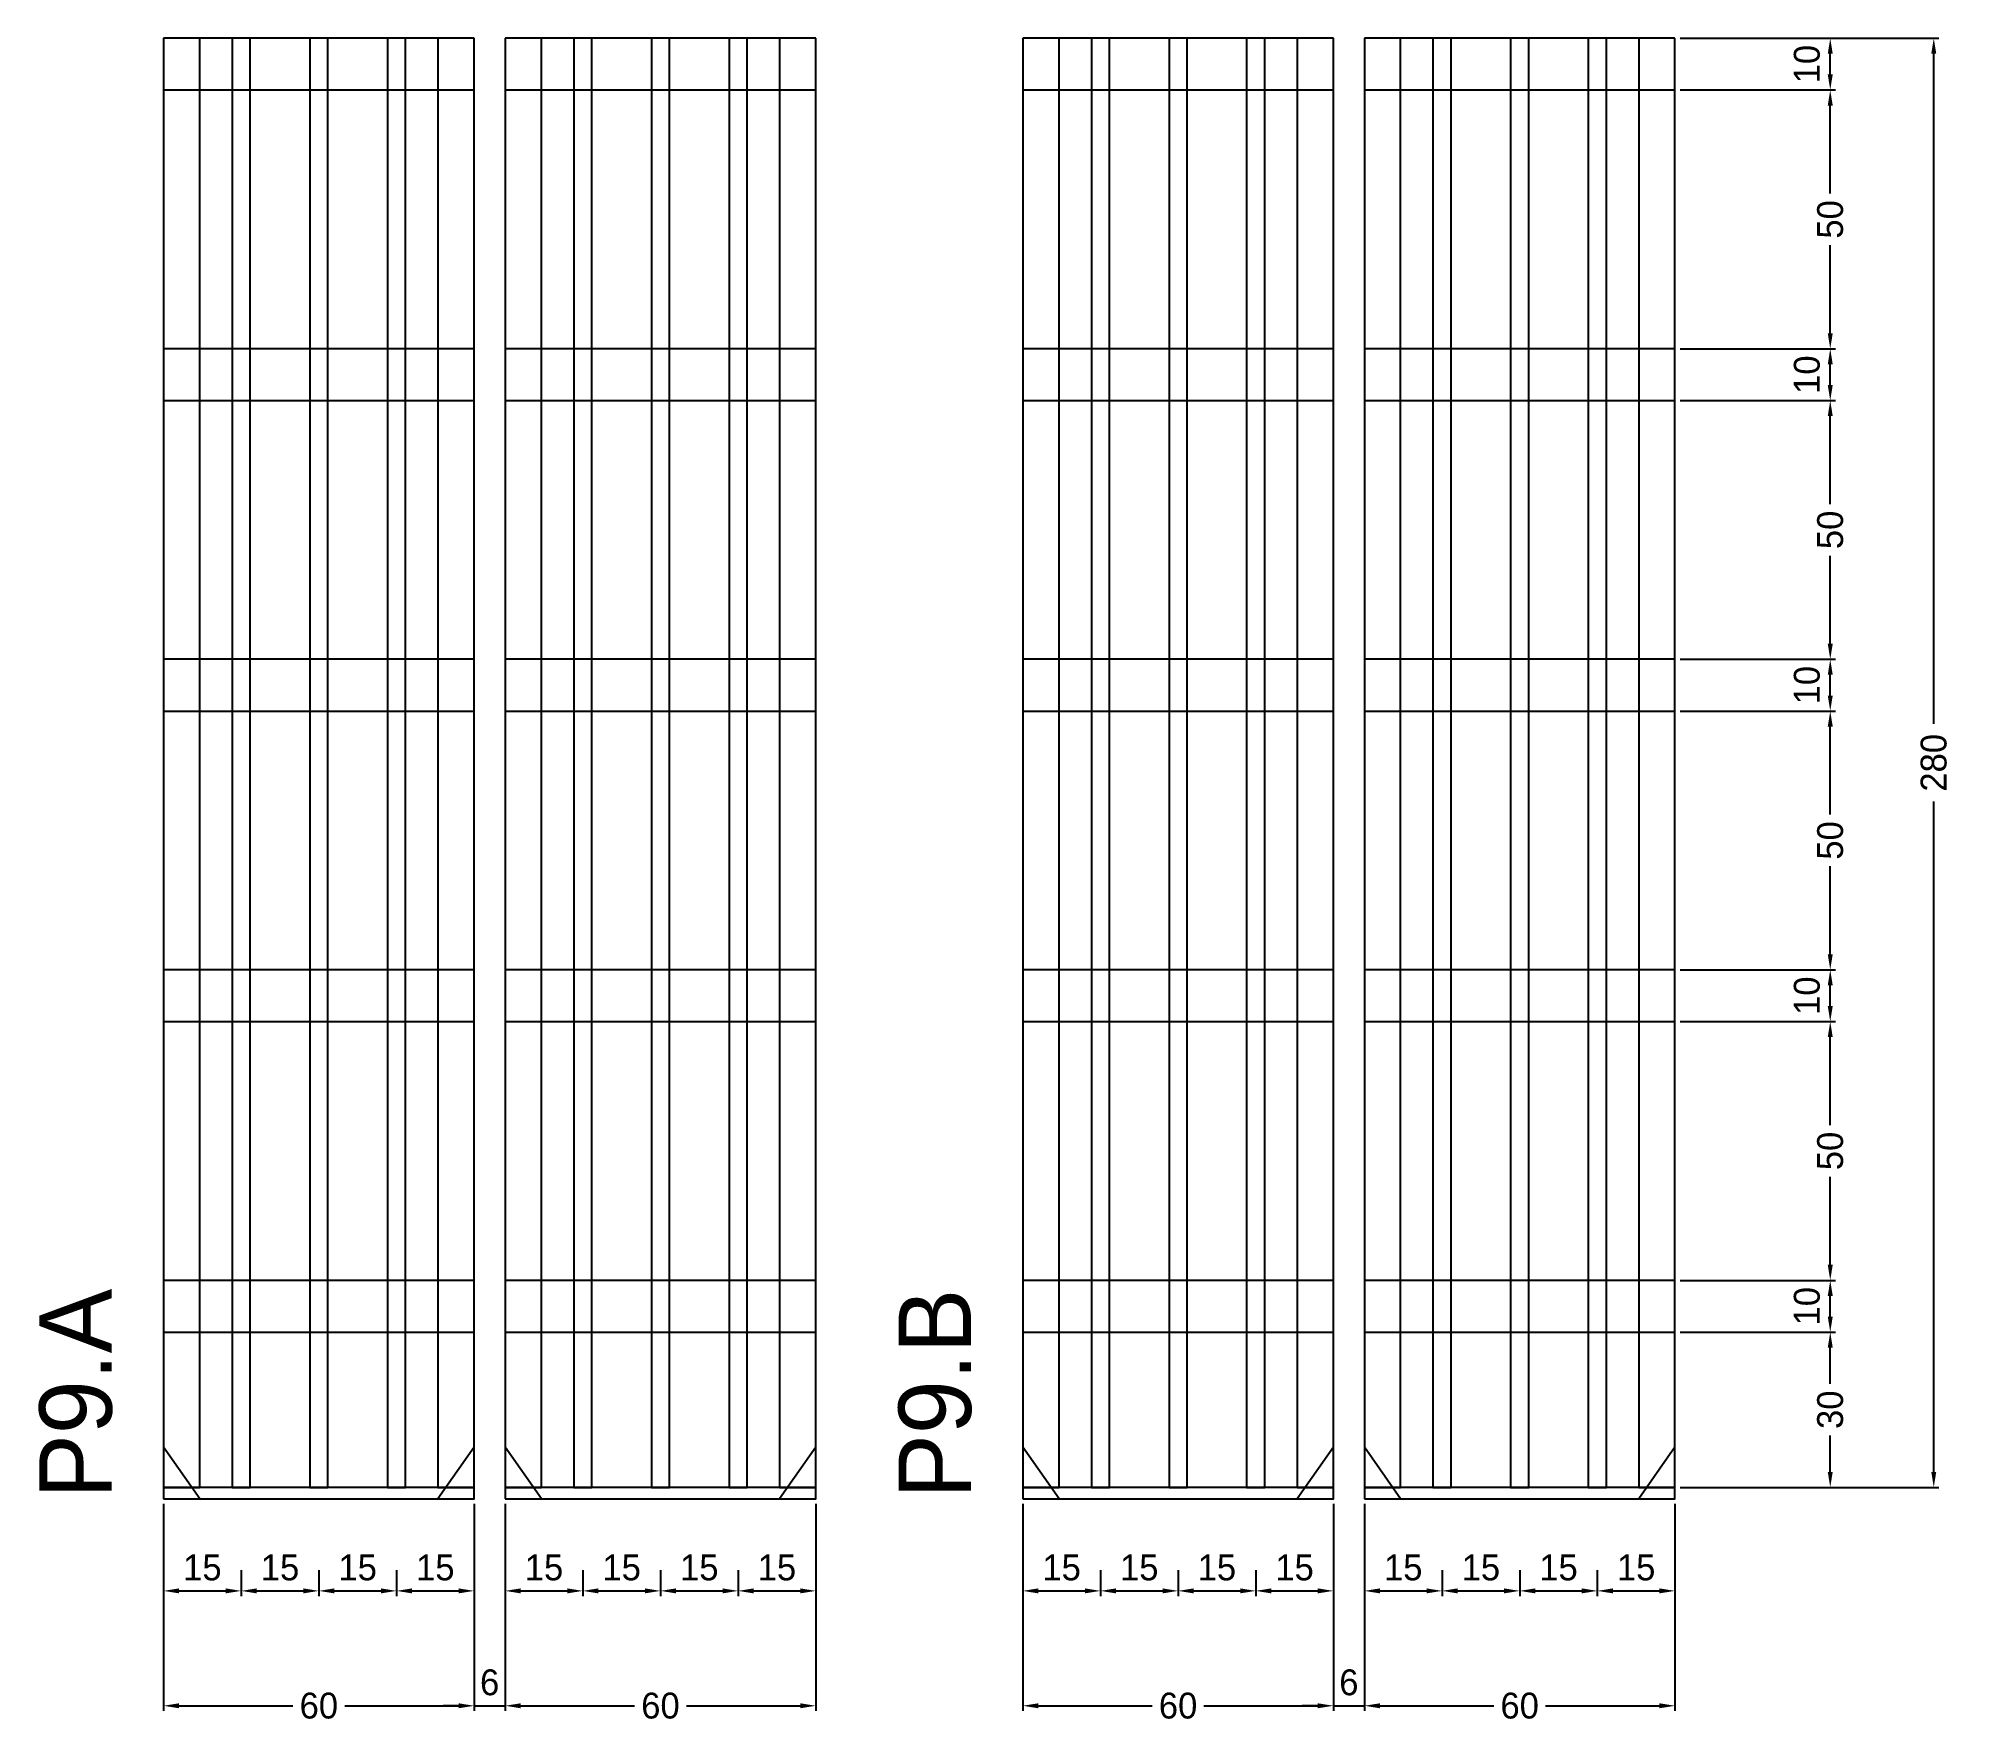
# Model space of a CAD drawing. Header units: centimetres. Extents: x -8500 to 4345, y -467 to 295.
# Drawn here: x 3975.8 to 4345.3, y -43.3 to 282.2 of the extents above; entities that cross this region are included whole.
import ezdxf

# ---------------------------------------------------------------- set-up
doc = ezdxf.new("R2010")
doc.units = ezdxf.units.CM
for name, color, linetype in [('COTA', 241, 'Continuous'), ('NOMENCLATURA', 7, 'Continuous'), ('SARR_2.2x10', 60, 'Continuous'), ('SARR_2.2x7', 40, 'Continuous'), ('SARR_3.5x7', 81, 'Continuous')]:
    doc.layers.add(name, color=color, linetype=linetype)
doc.dimstyles.new('PAINEL-NOVA', dxfattribs={"dimtxt": 5, "dimasz": 3, "dimexe": 1, "dimexo": 1, "dimgap": 1, "dimtad": 1, "dimcen": 2.5, "dimazin": 3, "dimtfac": 1, "dimtmove": 0, "dimatfit": 3})

msp = doc.modelspace()

# ---------------------------------------------------------------- texts
at = {"layer": 'NOMENCLATURA'}
for s, p in [('P9.A', (3990, 0)), ('P9.B', (4156, 0))]:
    msp.add_text(s, height=14, rotation=90, dxfattribs=at).set_placement(p)

# ---------------------------------------------------------------- blocks, each defined once
blk = doc.blocks.new('_CLOSEDFILLED')
at = {"color": 0, "linetype": 'BYBLOCK'}
blk.add_solid([(-1, 0.16), (0, 0), (-1, -0.16)], dxfattribs=at)
blk = doc.blocks.new('*D48')
for p, q in [((4000, -13.8), (4000, -18.8)), ((4015, -13.8), (4015, -18.8)), ((4003, -17.8), (4012, -17.8))]:
    blk.add_line(p, q)
at = {"layer": 'Defpoints'}
for p in [(4000, -12.8), (4015, -12.8), (4000, -17.8)]:
    blk.add_point(p, dxfattribs=at)
at = {"layer": 'COTA', "xscale": 3, "yscale": 3, "rotation": 180}
blk.add_blockref('_CLOSEDFILLED', (4000, -17.8), dxfattribs=at)
at = {"layer": 'COTA', "xscale": 3, "yscale": 3}
blk.add_blockref('_CLOSEDFILLED', (4015, -17.8), dxfattribs=at)
at = {"layer": 'COTA', "insert": (4007.5, -13.3), "char_height": 5, "attachment_point": 5}
blk.add_mtext('15', dxfattribs=at)
blk = doc.blocks.new('*D49')
for p, q in [((4015, -13.8), (4015, -18.8)), ((4030, -13.8), (4030, -18.8)), ((4018, -17.8), (4027, -17.8))]:
    blk.add_line(p, q)
at = {"layer": 'Defpoints'}
for p in [(4015, -12.8), (4030, -12.8), (4015, -17.8)]:
    blk.add_point(p, dxfattribs=at)
at = {"layer": 'COTA', "xscale": 3, "yscale": 3, "rotation": 180}
blk.add_blockref('_CLOSEDFILLED', (4015, -17.8), dxfattribs=at)
at = {"layer": 'COTA', "xscale": 3, "yscale": 3}
blk.add_blockref('_CLOSEDFILLED', (4030, -17.8), dxfattribs=at)
at = {"layer": 'COTA', "insert": (4022.5, -13.3), "char_height": 5, "attachment_point": 5}
blk.add_mtext('15', dxfattribs=at)
blk = doc.blocks.new('*D50')
for p, q in [((4030, -13.8), (4030, -18.8)), ((4045, -13.8), (4045, -18.8)), ((4033, -17.8), (4042, -17.8))]:
    blk.add_line(p, q)
at = {"layer": 'Defpoints'}
for p in [(4030, -12.8), (4045, -12.8), (4030, -17.8)]:
    blk.add_point(p, dxfattribs=at)
at = {"layer": 'COTA', "xscale": 3, "yscale": 3, "rotation": 180}
blk.add_blockref('_CLOSEDFILLED', (4030, -17.8), dxfattribs=at)
at = {"layer": 'COTA', "xscale": 3, "yscale": 3}
blk.add_blockref('_CLOSEDFILLED', (4045, -17.8), dxfattribs=at)
at = {"layer": 'COTA', "insert": (4037.5, -13.3), "char_height": 5, "attachment_point": 5}
blk.add_mtext('15', dxfattribs=at)
blk = doc.blocks.new('*D51')
for p, q in [((4045, -13.8), (4045, -18.8)), ((4060, -13.8), (4060, -18.8)), ((4048, -17.8), (4057, -17.8))]:
    blk.add_line(p, q)
at = {"layer": 'Defpoints'}
for p in [(4045, -12.8), (4060, -12.8), (4045, -17.8)]:
    blk.add_point(p, dxfattribs=at)
at = {"layer": 'COTA', "xscale": 3, "yscale": 3, "rotation": 180}
blk.add_blockref('_CLOSEDFILLED', (4045, -17.8), dxfattribs=at)
at = {"layer": 'COTA', "xscale": 3, "yscale": 3}
blk.add_blockref('_CLOSEDFILLED', (4060, -17.8), dxfattribs=at)
at = {"layer": 'COTA', "insert": (4052.5, -13.3), "char_height": 5, "attachment_point": 5}
blk.add_mtext('15', dxfattribs=at)
blk = doc.blocks.new('*D52')
for p, q in [((4000, -1), (4000, -41)), ((4060, -1), (4060, -41)), ((4003, -40), (4025, -40)), ((4035, -40), (4057, -40))]:
    blk.add_line(p, q)
at = {"layer": 'Defpoints'}
for p in [(4000, 0), (4060, 0), (4000, -40)]:
    blk.add_point(p, dxfattribs=at)
at = {"layer": 'COTA', "xscale": 3, "yscale": 3, "rotation": 180}
blk.add_blockref('_CLOSEDFILLED', (4000, -40), dxfattribs=at)
at = {"layer": 'COTA', "xscale": 3, "yscale": 3}
blk.add_blockref('_CLOSEDFILLED', (4060, -40), dxfattribs=at)
at = {"layer": 'COTA', "insert": (4030, -40), "char_height": 5, "attachment_point": 5}
blk.add_mtext('60', dxfattribs=at)
blk = doc.blocks.new('*D53')
for p, q in [((4060, -1), (4060, -41)), ((4066, -1), (4066, -41)), ((4057, -40), (4054, -40)), ((4060, -40), (4066, -40)), ((4069, -40), (4072, -40))]:
    blk.add_line(p, q)
at = {"layer": 'Defpoints'}
for p in [(4060, 0), (4066, 0), (4060, -40)]:
    blk.add_point(p, dxfattribs=at)
at = {"layer": 'COTA', "xscale": 3, "yscale": 3}
blk.add_blockref('_CLOSEDFILLED', (4060, -40), dxfattribs=at)
at = {"layer": 'COTA', "xscale": 3, "yscale": 3, "rotation": 180}
blk.add_blockref('_CLOSEDFILLED', (4066, -40), dxfattribs=at)
at = {"layer": 'COTA', "insert": (4063, -35.5), "char_height": 5, "attachment_point": 5}
blk.add_mtext('6', dxfattribs=at)
blk = doc.blocks.new('GRA-E')
at = {"layer": 'SARR_2.2x7'}
blk.add_lwpolyline([(0, 0), (7, 0), (0, 10)], close=True, dxfattribs=at)
blk = doc.blocks.new('GRA-D')
at = {"layer": 'SARR_2.2x7'}
blk.add_lwpolyline([(0, 0), (7, 0), (7, 10)], close=True, dxfattribs=at)
blk = doc.blocks.new('*D54')
for p, q in [((4066, -13.8), (4066, -18.8)), ((4081, -13.8), (4081, -18.8)), ((4069, -17.8), (4078, -17.8))]:
    blk.add_line(p, q)
at = {"layer": 'Defpoints'}
for p in [(4066, -12.8), (4081, -12.8), (4066, -17.8)]:
    blk.add_point(p, dxfattribs=at)
at = {"layer": 'COTA', "xscale": 3, "yscale": 3, "rotation": 180}
blk.add_blockref('_CLOSEDFILLED', (4066, -17.8), dxfattribs=at)
at = {"layer": 'COTA', "xscale": 3, "yscale": 3}
blk.add_blockref('_CLOSEDFILLED', (4081, -17.8), dxfattribs=at)
at = {"layer": 'COTA', "insert": (4073.5, -13.3), "char_height": 5, "attachment_point": 5}
blk.add_mtext('15', dxfattribs=at)
blk = doc.blocks.new('*D55')
for p, q in [((4081, -13.8), (4081, -18.8)), ((4096, -13.8), (4096, -18.8)), ((4084, -17.8), (4093, -17.8))]:
    blk.add_line(p, q)
at = {"layer": 'Defpoints'}
for p in [(4081, -12.8), (4096, -12.8), (4081, -17.8)]:
    blk.add_point(p, dxfattribs=at)
at = {"layer": 'COTA', "xscale": 3, "yscale": 3, "rotation": 180}
blk.add_blockref('_CLOSEDFILLED', (4081, -17.8), dxfattribs=at)
at = {"layer": 'COTA', "xscale": 3, "yscale": 3}
blk.add_blockref('_CLOSEDFILLED', (4096, -17.8), dxfattribs=at)
at = {"layer": 'COTA', "insert": (4088.5, -13.3), "char_height": 5, "attachment_point": 5}
blk.add_mtext('15', dxfattribs=at)
blk = doc.blocks.new('*D56')
for p, q in [((4096, -13.8), (4096, -18.8)), ((4111, -13.8), (4111, -18.8)), ((4099, -17.8), (4108, -17.8))]:
    blk.add_line(p, q)
at = {"layer": 'Defpoints'}
for p in [(4096, -12.8), (4111, -12.8), (4096, -17.8)]:
    blk.add_point(p, dxfattribs=at)
at = {"layer": 'COTA', "xscale": 3, "yscale": 3, "rotation": 180}
blk.add_blockref('_CLOSEDFILLED', (4096, -17.8), dxfattribs=at)
at = {"layer": 'COTA', "xscale": 3, "yscale": 3}
blk.add_blockref('_CLOSEDFILLED', (4111, -17.8), dxfattribs=at)
at = {"layer": 'COTA', "insert": (4103.5, -13.3), "char_height": 5, "attachment_point": 5}
blk.add_mtext('15', dxfattribs=at)
blk = doc.blocks.new('*D57')
for p, q in [((4111, -13.8), (4111, -18.8)), ((4126, -13.8), (4126, -18.8)), ((4114, -17.8), (4123, -17.8))]:
    blk.add_line(p, q)
at = {"layer": 'Defpoints'}
for p in [(4111, -12.8), (4126, -12.8), (4111, -17.8)]:
    blk.add_point(p, dxfattribs=at)
at = {"layer": 'COTA', "xscale": 3, "yscale": 3, "rotation": 180}
blk.add_blockref('_CLOSEDFILLED', (4111, -17.8), dxfattribs=at)
at = {"layer": 'COTA', "xscale": 3, "yscale": 3}
blk.add_blockref('_CLOSEDFILLED', (4126, -17.8), dxfattribs=at)
at = {"layer": 'COTA', "insert": (4118.5, -13.3), "char_height": 5, "attachment_point": 5}
blk.add_mtext('15', dxfattribs=at)
blk = doc.blocks.new('*D58')
for p, q in [((4066, -1), (4066, -41)), ((4126, -1), (4126, -41)), ((4069, -40), (4091, -40)), ((4101, -40), (4123, -40))]:
    blk.add_line(p, q)
at = {"layer": 'Defpoints'}
for p in [(4066, 0), (4126, 0), (4066, -40)]:
    blk.add_point(p, dxfattribs=at)
at = {"layer": 'COTA', "xscale": 3, "yscale": 3, "rotation": 180}
blk.add_blockref('_CLOSEDFILLED', (4066, -40), dxfattribs=at)
at = {"layer": 'COTA', "xscale": 3, "yscale": 3}
blk.add_blockref('_CLOSEDFILLED', (4126, -40), dxfattribs=at)
at = {"layer": 'COTA', "insert": (4096, -40), "char_height": 5, "attachment_point": 5}
blk.add_mtext('60', dxfattribs=at)
blk = doc.blocks.new('*D59')
for p, q in [((4166, -13.8), (4166, -18.8)), ((4181, -13.8), (4181, -18.8)), ((4169, -17.8), (4178, -17.8))]:
    blk.add_line(p, q)
at = {"layer": 'Defpoints'}
for p in [(4166, -12.8), (4181, -12.8), (4166, -17.8)]:
    blk.add_point(p, dxfattribs=at)
at = {"layer": 'COTA', "xscale": 3, "yscale": 3, "rotation": 180}
blk.add_blockref('_CLOSEDFILLED', (4166, -17.8), dxfattribs=at)
at = {"layer": 'COTA', "xscale": 3, "yscale": 3}
blk.add_blockref('_CLOSEDFILLED', (4181, -17.8), dxfattribs=at)
at = {"layer": 'COTA', "insert": (4173.5, -13.3), "char_height": 5, "attachment_point": 5}
blk.add_mtext('15', dxfattribs=at)
blk = doc.blocks.new('*D60')
for p, q in [((4181, -13.8), (4181, -18.8)), ((4196, -13.8), (4196, -18.8)), ((4184, -17.8), (4193, -17.8))]:
    blk.add_line(p, q)
at = {"layer": 'Defpoints'}
for p in [(4181, -12.8), (4196, -12.8), (4181, -17.8)]:
    blk.add_point(p, dxfattribs=at)
at = {"layer": 'COTA', "xscale": 3, "yscale": 3, "rotation": 180}
blk.add_blockref('_CLOSEDFILLED', (4181, -17.8), dxfattribs=at)
at = {"layer": 'COTA', "xscale": 3, "yscale": 3}
blk.add_blockref('_CLOSEDFILLED', (4196, -17.8), dxfattribs=at)
at = {"layer": 'COTA', "insert": (4188.5, -13.3), "char_height": 5, "attachment_point": 5}
blk.add_mtext('15', dxfattribs=at)
blk = doc.blocks.new('*D61')
for p, q in [((4196, -13.8), (4196, -18.8)), ((4211, -13.8), (4211, -18.8)), ((4199, -17.8), (4208, -17.8))]:
    blk.add_line(p, q)
at = {"layer": 'Defpoints'}
for p in [(4196, -12.8), (4211, -12.8), (4196, -17.8)]:
    blk.add_point(p, dxfattribs=at)
at = {"layer": 'COTA', "xscale": 3, "yscale": 3, "rotation": 180}
blk.add_blockref('_CLOSEDFILLED', (4196, -17.8), dxfattribs=at)
at = {"layer": 'COTA', "xscale": 3, "yscale": 3}
blk.add_blockref('_CLOSEDFILLED', (4211, -17.8), dxfattribs=at)
at = {"layer": 'COTA', "insert": (4203.5, -13.3), "char_height": 5, "attachment_point": 5}
blk.add_mtext('15', dxfattribs=at)
blk = doc.blocks.new('*D62')
for p, q in [((4211, -13.8), (4211, -18.8)), ((4226, -13.8), (4226, -18.8)), ((4214, -17.8), (4223, -17.8))]:
    blk.add_line(p, q)
at = {"layer": 'Defpoints'}
for p in [(4211, -12.8), (4226, -12.8), (4211, -17.8)]:
    blk.add_point(p, dxfattribs=at)
at = {"layer": 'COTA', "xscale": 3, "yscale": 3, "rotation": 180}
blk.add_blockref('_CLOSEDFILLED', (4211, -17.8), dxfattribs=at)
at = {"layer": 'COTA', "xscale": 3, "yscale": 3}
blk.add_blockref('_CLOSEDFILLED', (4226, -17.8), dxfattribs=at)
at = {"layer": 'COTA', "insert": (4218.5, -13.3), "char_height": 5, "attachment_point": 5}
blk.add_mtext('15', dxfattribs=at)
blk = doc.blocks.new('*D63')
for p, q in [((4166, -1), (4166, -41)), ((4226, -1), (4226, -41)), ((4169, -40), (4191, -40)), ((4201, -40), (4223, -40))]:
    blk.add_line(p, q)
at = {"layer": 'Defpoints'}
for p in [(4166, 0), (4226, 0), (4166, -40)]:
    blk.add_point(p, dxfattribs=at)
at = {"layer": 'COTA', "xscale": 3, "yscale": 3, "rotation": 180}
blk.add_blockref('_CLOSEDFILLED', (4166, -40), dxfattribs=at)
at = {"layer": 'COTA', "xscale": 3, "yscale": 3}
blk.add_blockref('_CLOSEDFILLED', (4226, -40), dxfattribs=at)
at = {"layer": 'COTA', "insert": (4196, -40), "char_height": 5, "attachment_point": 5}
blk.add_mtext('60', dxfattribs=at)
blk = doc.blocks.new('*D64')
for p, q in [((4226, -1), (4226, -41)), ((4232, -1), (4232, -41)), ((4223, -40), (4220, -40)), ((4226, -40), (4232, -40)), ((4235, -40), (4238, -40))]:
    blk.add_line(p, q)
at = {"layer": 'Defpoints'}
for p in [(4226, 0), (4232, 0), (4226, -40)]:
    blk.add_point(p, dxfattribs=at)
at = {"layer": 'COTA', "xscale": 3, "yscale": 3}
blk.add_blockref('_CLOSEDFILLED', (4226, -40), dxfattribs=at)
at = {"layer": 'COTA', "xscale": 3, "yscale": 3, "rotation": 180}
blk.add_blockref('_CLOSEDFILLED', (4232, -40), dxfattribs=at)
at = {"layer": 'COTA', "insert": (4229, -35.5), "char_height": 5, "attachment_point": 5}
blk.add_mtext('6', dxfattribs=at)
blk = doc.blocks.new('*D65')
for p, q in [((4232, -13.8), (4232, -18.8)), ((4247, -13.8), (4247, -18.8)), ((4235, -17.8), (4244, -17.8))]:
    blk.add_line(p, q)
at = {"layer": 'Defpoints'}
for p in [(4232, -12.8), (4247, -12.8), (4232, -17.8)]:
    blk.add_point(p, dxfattribs=at)
at = {"layer": 'COTA', "xscale": 3, "yscale": 3, "rotation": 180}
blk.add_blockref('_CLOSEDFILLED', (4232, -17.8), dxfattribs=at)
at = {"layer": 'COTA', "xscale": 3, "yscale": 3}
blk.add_blockref('_CLOSEDFILLED', (4247, -17.8), dxfattribs=at)
at = {"layer": 'COTA', "insert": (4239.5, -13.3), "char_height": 5, "attachment_point": 5}
blk.add_mtext('15', dxfattribs=at)
blk = doc.blocks.new('*D66')
for p, q in [((4247, -13.8), (4247, -18.8)), ((4262, -13.8), (4262, -18.8)), ((4250, -17.8), (4259, -17.8))]:
    blk.add_line(p, q)
at = {"layer": 'Defpoints'}
for p in [(4247, -12.8), (4262, -12.8), (4247, -17.8)]:
    blk.add_point(p, dxfattribs=at)
at = {"layer": 'COTA', "xscale": 3, "yscale": 3, "rotation": 180}
blk.add_blockref('_CLOSEDFILLED', (4247, -17.8), dxfattribs=at)
at = {"layer": 'COTA', "xscale": 3, "yscale": 3}
blk.add_blockref('_CLOSEDFILLED', (4262, -17.8), dxfattribs=at)
at = {"layer": 'COTA', "insert": (4254.5, -13.3), "char_height": 5, "attachment_point": 5}
blk.add_mtext('15', dxfattribs=at)
blk = doc.blocks.new('*D67')
for p, q in [((4262, -13.8), (4262, -18.8)), ((4277, -13.8), (4277, -18.8)), ((4265, -17.8), (4274, -17.8))]:
    blk.add_line(p, q)
at = {"layer": 'Defpoints'}
for p in [(4262, -12.8), (4277, -12.8), (4262, -17.8)]:
    blk.add_point(p, dxfattribs=at)
at = {"layer": 'COTA', "xscale": 3, "yscale": 3, "rotation": 180}
blk.add_blockref('_CLOSEDFILLED', (4262, -17.8), dxfattribs=at)
at = {"layer": 'COTA', "xscale": 3, "yscale": 3}
blk.add_blockref('_CLOSEDFILLED', (4277, -17.8), dxfattribs=at)
at = {"layer": 'COTA', "insert": (4269.5, -13.3), "char_height": 5, "attachment_point": 5}
blk.add_mtext('15', dxfattribs=at)
blk = doc.blocks.new('*D68')
for p, q in [((4277, -13.8), (4277, -18.8)), ((4292, -13.8), (4292, -18.8)), ((4280, -17.8), (4289, -17.8))]:
    blk.add_line(p, q)
at = {"layer": 'Defpoints'}
for p in [(4277, -12.8), (4292, -12.8), (4277, -17.8)]:
    blk.add_point(p, dxfattribs=at)
at = {"layer": 'COTA', "xscale": 3, "yscale": 3, "rotation": 180}
blk.add_blockref('_CLOSEDFILLED', (4277, -17.8), dxfattribs=at)
at = {"layer": 'COTA', "xscale": 3, "yscale": 3}
blk.add_blockref('_CLOSEDFILLED', (4292, -17.8), dxfattribs=at)
at = {"layer": 'COTA', "insert": (4284.5, -13.3), "char_height": 5, "attachment_point": 5}
blk.add_mtext('15', dxfattribs=at)
blk = doc.blocks.new('*D69')
for p, q in [((4232, -1), (4232, -41)), ((4292, -1), (4292, -41)), ((4235, -40), (4257, -40)), ((4267, -40), (4289, -40))]:
    blk.add_line(p, q)
at = {"layer": 'Defpoints'}
for p in [(4232, 0), (4292, 0), (4232, -40)]:
    blk.add_point(p, dxfattribs=at)
at = {"layer": 'COTA', "xscale": 3, "yscale": 3, "rotation": 180}
blk.add_blockref('_CLOSEDFILLED', (4232, -40), dxfattribs=at)
at = {"layer": 'COTA', "xscale": 3, "yscale": 3}
blk.add_blockref('_CLOSEDFILLED', (4292, -40), dxfattribs=at)
at = {"layer": 'COTA', "insert": (4262, -40), "char_height": 5, "attachment_point": 5}
blk.add_mtext('60', dxfattribs=at)
blk = doc.blocks.new('*D70')
for p, q in [((4293, 282.2), (4343, 282.2)), ((4342, 149.7), (4342, 279.2)), ((4342, 5.2), (4342, 134.7)), ((4293, 2.2), (4343, 2.2))]:
    blk.add_line(p, q)
at = {"layer": 'Defpoints'}
for p in [(4292, 282.2), (4292, 2.2), (4342, 2.2)]:
    blk.add_point(p, dxfattribs=at)
at = {"layer": 'COTA', "xscale": 3, "yscale": 3}
for p, rotation in [((4342, 282.2), 90), ((4342, 2.2), 270)]:
    blk.add_blockref('_CLOSEDFILLED', p, dxfattribs=dict(at, rotation=rotation))
at = {"layer": 'COTA', "insert": (4342, 142.2), "char_height": 5, "attachment_point": 5, "rotation": 90}
blk.add_mtext('280', dxfattribs=at)
blk = doc.blocks.new('*D71')
for p, q in [((4293, 32.2), (4323, 32.2)), ((4322, 22.2), (4322, 29.2)), ((4322, 5.2), (4322, 12.2)), ((4293, 2.2), (4323, 2.2))]:
    blk.add_line(p, q)
at = {"layer": 'Defpoints'}
for p in [(4292, 32.2), (4292, 2.2), (4322, 2.2)]:
    blk.add_point(p, dxfattribs=at)
at = {"layer": 'COTA', "xscale": 3, "yscale": 3}
for p, rotation in [((4322, 32.2), 90), ((4322, 2.2), 270)]:
    blk.add_blockref('_CLOSEDFILLED', p, dxfattribs=dict(at, rotation=rotation))
at = {"layer": 'COTA', "insert": (4322, 17.2), "char_height": 5, "attachment_point": 5, "rotation": 90}
blk.add_mtext('30', dxfattribs=at)
blk = doc.blocks.new('*D72')
for p, q in [((4293, 42.2), (4323, 42.2)), ((4322, 35.2), (4322, 39.2)), ((4293, 32.2), (4323, 32.2))]:
    blk.add_line(p, q)
at = {"layer": 'Defpoints'}
for p in [(4292, 42.2), (4292, 32.2), (4322, 32.2)]:
    blk.add_point(p, dxfattribs=at)
at = {"layer": 'COTA', "xscale": 3, "yscale": 3}
for p, rotation in [((4322, 42.2), 90), ((4322, 32.2), 270)]:
    blk.add_blockref('_CLOSEDFILLED', p, dxfattribs=dict(at, rotation=rotation))
at = {"layer": 'COTA', "insert": (4317.5, 37.2), "char_height": 5, "attachment_point": 5, "rotation": 90}
blk.add_mtext('10', dxfattribs=at)
blk = doc.blocks.new('*D73')
for p, q in [((4293, 92.2), (4323, 92.2)), ((4322, 72.2), (4322, 89.2)), ((4322, 45.2), (4322, 62.2)), ((4293, 42.2), (4323, 42.2))]:
    blk.add_line(p, q)
at = {"layer": 'Defpoints'}
for p in [(4292, 92.2), (4292, 42.2), (4322, 42.2)]:
    blk.add_point(p, dxfattribs=at)
at = {"layer": 'COTA', "xscale": 3, "yscale": 3}
for p, rotation in [((4322, 92.2), 90), ((4322, 42.2), 270)]:
    blk.add_blockref('_CLOSEDFILLED', p, dxfattribs=dict(at, rotation=rotation))
at = {"layer": 'COTA', "insert": (4322, 67.2), "char_height": 5, "attachment_point": 5, "rotation": 90}
blk.add_mtext('50', dxfattribs=at)
blk = doc.blocks.new('*D74')
for p, q in [((4293, 102.2), (4323, 102.2)), ((4322, 95.2), (4322, 99.2)), ((4293, 92.2), (4323, 92.2))]:
    blk.add_line(p, q)
at = {"layer": 'Defpoints'}
for p in [(4292, 102.2), (4292, 92.2), (4322, 92.2)]:
    blk.add_point(p, dxfattribs=at)
at = {"layer": 'COTA', "xscale": 3, "yscale": 3}
for p, rotation in [((4322, 102.2), 90), ((4322, 92.2), 270)]:
    blk.add_blockref('_CLOSEDFILLED', p, dxfattribs=dict(at, rotation=rotation))
at = {"layer": 'COTA', "insert": (4317.5, 97.2), "char_height": 5, "attachment_point": 5, "rotation": 90}
blk.add_mtext('10', dxfattribs=at)
blk = doc.blocks.new('*D75')
for p, q in [((4293, 152.2), (4323, 152.2)), ((4322, 132.2), (4322, 149.2)), ((4322, 105.2), (4322, 122.2)), ((4293, 102.2), (4323, 102.2))]:
    blk.add_line(p, q)
at = {"layer": 'Defpoints'}
for p in [(4292, 152.2), (4292, 102.2), (4322, 102.2)]:
    blk.add_point(p, dxfattribs=at)
at = {"layer": 'COTA', "xscale": 3, "yscale": 3}
for p, rotation in [((4322, 152.2), 90), ((4322, 102.2), 270)]:
    blk.add_blockref('_CLOSEDFILLED', p, dxfattribs=dict(at, rotation=rotation))
at = {"layer": 'COTA', "insert": (4322, 127.2), "char_height": 5, "attachment_point": 5, "rotation": 90}
blk.add_mtext('50', dxfattribs=at)
blk = doc.blocks.new('*D76')
for p, q in [((4293, 162.2), (4323, 162.2)), ((4322, 155.2), (4322, 159.2)), ((4293, 152.2), (4323, 152.2))]:
    blk.add_line(p, q)
at = {"layer": 'Defpoints'}
for p in [(4292, 162.2), (4292, 152.2), (4322, 152.2)]:
    blk.add_point(p, dxfattribs=at)
at = {"layer": 'COTA', "xscale": 3, "yscale": 3}
for p, rotation in [((4322, 162.2), 90), ((4322, 152.2), 270)]:
    blk.add_blockref('_CLOSEDFILLED', p, dxfattribs=dict(at, rotation=rotation))
at = {"layer": 'COTA', "insert": (4317.5, 157.2), "char_height": 5, "attachment_point": 5, "rotation": 90}
blk.add_mtext('10', dxfattribs=at)
blk = doc.blocks.new('*D77')
for p, q in [((4293, 212.2), (4323, 212.2)), ((4322, 192.2), (4322, 209.2)), ((4322, 165.2), (4322, 182.2)), ((4293, 162.2), (4323, 162.2))]:
    blk.add_line(p, q)
at = {"layer": 'Defpoints'}
for p in [(4292, 212.2), (4292, 162.2), (4322, 162.2)]:
    blk.add_point(p, dxfattribs=at)
at = {"layer": 'COTA', "xscale": 3, "yscale": 3}
for p, rotation in [((4322, 212.2), 90), ((4322, 162.2), 270)]:
    blk.add_blockref('_CLOSEDFILLED', p, dxfattribs=dict(at, rotation=rotation))
at = {"layer": 'COTA', "insert": (4322, 187.2), "char_height": 5, "attachment_point": 5, "rotation": 90}
blk.add_mtext('50', dxfattribs=at)
blk = doc.blocks.new('*D78')
for p, q in [((4293, 222.2), (4323, 222.2)), ((4322, 215.2), (4322, 219.2)), ((4293, 212.2), (4323, 212.2))]:
    blk.add_line(p, q)
at = {"layer": 'Defpoints'}
for p in [(4292, 222.2), (4292, 212.2), (4322, 212.2)]:
    blk.add_point(p, dxfattribs=at)
at = {"layer": 'COTA', "xscale": 3, "yscale": 3}
for p, rotation in [((4322, 222.2), 90), ((4322, 212.2), 270)]:
    blk.add_blockref('_CLOSEDFILLED', p, dxfattribs=dict(at, rotation=rotation))
at = {"layer": 'COTA', "insert": (4317.5, 217.2), "char_height": 5, "attachment_point": 5, "rotation": 90}
blk.add_mtext('10', dxfattribs=at)
blk = doc.blocks.new('*D79')
for p, q in [((4293, 272.2), (4323, 272.2)), ((4322, 252.2), (4322, 269.2)), ((4322, 225.2), (4322, 242.2)), ((4293, 222.2), (4323, 222.2))]:
    blk.add_line(p, q)
at = {"layer": 'Defpoints'}
for p in [(4292, 272.2), (4292, 222.2), (4322, 222.2)]:
    blk.add_point(p, dxfattribs=at)
at = {"layer": 'COTA', "xscale": 3, "yscale": 3}
for p, rotation in [((4322, 272.2), 90), ((4322, 222.2), 270)]:
    blk.add_blockref('_CLOSEDFILLED', p, dxfattribs=dict(at, rotation=rotation))
at = {"layer": 'COTA', "insert": (4322, 247.2), "char_height": 5, "attachment_point": 5, "rotation": 90}
blk.add_mtext('50', dxfattribs=at)
blk = doc.blocks.new('*D80')
for p, q in [((4293, 282.2), (4323, 282.2)), ((4322, 275.2), (4322, 279.2)), ((4293, 272.2), (4323, 272.2))]:
    blk.add_line(p, q)
at = {"layer": 'Defpoints'}
for p in [(4292, 282.2), (4292, 272.2), (4322, 272.2)]:
    blk.add_point(p, dxfattribs=at)
at = {"layer": 'COTA', "xscale": 3, "yscale": 3}
for p, rotation in [((4322, 282.2), 90), ((4322, 272.2), 270)]:
    blk.add_blockref('_CLOSEDFILLED', p, dxfattribs=dict(at, rotation=rotation))
at = {"layer": 'COTA', "insert": (4317.5, 277.2), "char_height": 5, "attachment_point": 5, "rotation": 90}
blk.add_mtext('10', dxfattribs=at)

# ---------------------------------------------------------------- dimensions: what is measured, and where the dimension line sits
at = {"layer": 'COTA'}
for base, p1, p2, picture, middle in [((4342, 2.2), (4292, 2.2), (4292, 282.2), '*D70', (4342, 142.2)), ((4322, 272.2), (4292, 272.2), (4292, 282.2), '*D80', (4317.5, 277.2)), ((4322, 222.2), (4292, 222.2), (4292, 272.2), '*D79', (4322, 247.2)), ((4322, 212.2), (4292, 212.2), (4292, 222.2), '*D78', (4317.5, 217.2)), ((4322, 162.2), (4292, 162.2), (4292, 212.2), '*D77', (4322, 187.2)), ((4322, 152.2), (4292, 152.2), (4292, 162.2), '*D76', (4317.5, 157.2)), ((4322, 102.2), (4292, 102.2), (4292, 152.2), '*D75', (4322, 127.2)), ((4322, 92.2), (4292, 92.2), (4292, 102.2), '*D74', (4317.5, 97.2)), ((4322, 42.2), (4292, 42.2), (4292, 92.2), '*D73', (4322, 67.2)), ((4322, 32.2), (4292, 32.2), (4292, 42.2), '*D72', (4317.5, 37.2)), ((4322, 2.2), (4292, 2.2), (4292, 32.2), '*D71', (4322, 17.2))]:
    dim = msp.add_linear_dim(base=base, p1=p1, p2=p2, angle=90, dimstyle='PAINEL-NOVA', dxfattribs=at)
    dim.commit()
    dim.dimension.update_dxf_attribs({"geometry": picture, "text_midpoint": middle})
for base, p1, p2, picture, middle in [((4000, -40), (4000, 0), (4060, 0), '*D52', (4030, -40)), ((4060, -40), (4060, 0), (4066, 0), '*D53', (4063, -35.5)), ((4066, -40), (4066, 0), (4126, 0), '*D58', (4096, -40)), ((4166, -40), (4166, 0), (4226, 0), '*D63', (4196, -40)), ((4226, -40), (4226, 0), (4232, 0), '*D64', (4229, -35.5)), ((4232, -40), (4232, 0), (4292, 0), '*D69', (4262, -40)), ((4000, -17.8), (4000, -12.8), (4015, -12.8), '*D48', (4007.5, -13.3)), ((4015, -17.8), (4015, -12.8), (4030, -12.8), '*D49', (4022.5, -13.3)), ((4030, -17.8), (4030, -12.8), (4045, -12.8), '*D50', (4037.5, -13.3)), ((4045, -17.8), (4045, -12.8), (4060, -12.8), '*D51', (4052.5, -13.3)), ((4066, -17.8), (4066, -12.8), (4081, -12.8), '*D54', (4073.5, -13.3)), ((4081, -17.8), (4081, -12.8), (4096, -12.8), '*D55', (4088.5, -13.3)), ((4096, -17.8), (4096, -12.8), (4111, -12.8), '*D56', (4103.5, -13.3)), ((4111, -17.8), (4111, -12.8), (4126, -12.8), '*D57', (4118.5, -13.3)), ((4166, -17.8), (4166, -12.8), (4181, -12.8), '*D59', (4173.5, -13.3)), ((4181, -17.8), (4181, -12.8), (4196, -12.8), '*D60', (4188.5, -13.3)), ((4196, -17.8), (4196, -12.8), (4211, -12.8), '*D61', (4203.5, -13.3)), ((4211, -17.8), (4211, -12.8), (4226, -12.8), '*D62', (4218.5, -13.3)), ((4232, -17.8), (4232, -12.8), (4247, -12.8), '*D65', (4239.5, -13.3)), ((4247, -17.8), (4247, -12.8), (4262, -12.8), '*D66', (4254.5, -13.3)), ((4262, -17.8), (4262, -12.8), (4277, -12.8), '*D67', (4269.5, -13.3)), ((4277, -17.8), (4277, -12.8), (4292, -12.8), '*D68', (4284.5, -13.3))]:
    dim = msp.add_linear_dim(base=base, p1=p1, p2=p2, dimstyle='PAINEL-NOVA', dxfattribs=at)
    dim.commit()
    dim.dimension.update_dxf_attribs({"geometry": picture, "text_midpoint": middle})

# ---------------------------------------------------------------- linework, layer by layer
at = {"layer": 'SARR_2.2x10'}
for p, q in [((4060, 282.2), (4000, 282.2)), ((4000, 282.2), (4000, 272.2)), ((4060, 272.2), (4060, 282.2)), ((4126, 282.2), (4066, 282.2)), ((4066, 282.2), (4066, 272.2)), ((4126, 272.2), (4126, 282.2)), ((4226, 282.2), (4166, 282.2)), ((4166, 282.2), (4166, 272.2)), ((4226, 272.2), (4226, 282.2)), ((4292, 282.2), (4232, 282.2)), ((4232, 282.2), (4232, 272.2)), ((4292, 272.2), (4292, 282.2)), ((4000, 272.2), (4060, 272.2)), ((4066, 272.2), (4126, 272.2)), ((4166, 272.2), (4226, 272.2)), ((4232, 272.2), (4292, 272.2)), ((4060, 222.2), (4000, 222.2)), ((4000, 222.2), (4000, 212.2)), ((4060, 212.2), (4060, 222.2)), ((4126, 222.2), (4066, 222.2)), ((4066, 222.2), (4066, 212.2)), ((4126, 212.2), (4126, 222.2)), ((4226, 222.2), (4166, 222.2)), ((4166, 222.2), (4166, 212.2)), ((4226, 212.2), (4226, 222.2)), ((4292, 222.2), (4232, 222.2)), ((4232, 222.2), (4232, 212.2)), ((4292, 212.2), (4292, 222.2)), ((4000, 212.2), (4060, 212.2)), ((4066, 212.2), (4126, 212.2)), ((4166, 212.2), (4226, 212.2)), ((4232, 212.2), (4292, 212.2)), ((4060, 162.2), (4000, 162.2)), ((4000, 162.2), (4000, 152.2)), ((4060, 152.2), (4060, 162.2)), ((4126, 162.2), (4066, 162.2)), ((4066, 162.2), (4066, 152.2)), ((4126, 152.2), (4126, 162.2)), ((4226, 162.2), (4166, 162.2)), ((4166, 162.2), (4166, 152.2)), ((4226, 152.2), (4226, 162.2)), ((4292, 162.2), (4232, 162.2)), ((4232, 162.2), (4232, 152.2)), ((4292, 152.2), (4292, 162.2)), ((4000, 152.2), (4060, 152.2)), ((4066, 152.2), (4126, 152.2)), ((4166, 152.2), (4226, 152.2)), ((4232, 152.2), (4292, 152.2)), ((4060, 102.2), (4000, 102.2)), ((4000, 102.2), (4000, 92.2)), ((4060, 92.2), (4060, 102.2)), ((4126, 102.2), (4066, 102.2)), ((4066, 102.2), (4066, 92.2)), ((4126, 92.2), (4126, 102.2)), ((4226, 102.2), (4166, 102.2)), ((4166, 102.2), (4166, 92.2)), ((4226, 92.2), (4226, 102.2)), ((4292, 102.2), (4232, 102.2)), ((4232, 102.2), (4232, 92.2)), ((4292, 92.2), (4292, 102.2)), ((4000, 92.2), (4060, 92.2)), ((4066, 92.2), (4126, 92.2)), ((4166, 92.2), (4226, 92.2)), ((4232, 92.2), (4292, 92.2)), ((4060, 42.2), (4000, 42.2)), ((4000, 42.2), (4000, 32.2)), ((4060, 32.2), (4060, 42.2)), ((4126, 42.2), (4066, 42.2)), ((4066, 42.2), (4066, 32.2)), ((4126, 32.2), (4126, 42.2)), ((4226, 42.2), (4166, 42.2)), ((4166, 42.2), (4166, 32.2)), ((4226, 32.2), (4226, 42.2)), ((4292, 42.2), (4232, 42.2)), ((4232, 42.2), (4232, 32.2)), ((4292, 32.2), (4292, 42.2)), ((4000, 32.2), (4060, 32.2)), ((4066, 32.2), (4126, 32.2)), ((4166, 32.2), (4226, 32.2)), ((4232, 32.2), (4292, 32.2))]:
    msp.add_line(p, q, dxfattribs=at)
at = {"layer": 'SARR_2.2x7'}
for p, q in [((4007, 282.2), (4000, 282.2)), ((4000, 282.2), (4000, 2.2)), ((4007, 2.2), (4007, 282.2)), ((4060, 282.2), (4053, 282.2)), ((4053, 282.2), (4053, 2.2)), ((4060, 2.2), (4060, 282.2)), ((4073, 282.2), (4066, 282.2)), ((4066, 282.2), (4066, 2.2)), ((4073, 2.2), (4073, 282.2)), ((4126, 282.2), (4119, 282.2)), ((4119, 282.2), (4119, 2.2)), ((4126, 2.2), (4126, 282.2)), ((4173, 282.2), (4166, 282.2)), ((4166, 282.2), (4166, 2.2)), ((4173, 2.2), (4173, 282.2)), ((4226, 282.2), (4219, 282.2)), ((4219, 282.2), (4219, 2.2)), ((4226, 2.2), (4226, 282.2)), ((4239, 282.2), (4232, 282.2)), ((4232, 282.2), (4232, 2.2)), ((4239, 2.2), (4239, 282.2)), ((4292, 282.2), (4285, 282.2)), ((4285, 282.2), (4285, 2.2)), ((4292, 2.2), (4292, 282.2)), ((4060, 2.2), (4000, 2.2)), ((4000, 2.2), (4000, 0)), ((4000, 2.2), (4007, 2.2)), ((4000, 0), (4060, 0)), ((4053, 2.2), (4060, 2.2)), ((4060, 0), (4060, 2.2)), ((4126, 2.2), (4066, 2.2)), ((4066, 2.2), (4066, 0)), ((4066, 2.2), (4073, 2.2)), ((4066, 0), (4126, 0)), ((4119, 2.2), (4126, 2.2)), ((4126, 0), (4126, 2.2)), ((4226, 2.2), (4166, 2.2)), ((4166, 2.2), (4166, 0)), ((4166, 2.2), (4173, 2.2)), ((4166, 0), (4226, 0)), ((4219, 2.2), (4226, 2.2)), ((4226, 0), (4226, 2.2)), ((4292, 2.2), (4232, 2.2)), ((4232, 2.2), (4232, 0)), ((4232, 2.2), (4239, 2.2)), ((4232, 0), (4292, 0)), ((4285, 2.2), (4292, 2.2)), ((4292, 0), (4292, 2.2))]:
    msp.add_line(p, q, dxfattribs=at)
at = {"layer": 'SARR_3.5x7'}
for p, q in [((4016.75, 282.2), (4013.25, 282.2)), ((4013.25, 282.2), (4013.25, 2.2)), ((4016.75, 2.2), (4016.75, 282.2)), ((4031.75, 282.2), (4028.25, 282.2)), ((4028.25, 282.2), (4028.25, 2.2)), ((4031.75, 2.2), (4031.75, 282.2)), ((4046.75, 282.2), (4043.25, 282.2)), ((4043.25, 282.2), (4043.25, 2.2)), ((4046.75, 2.2), (4046.75, 282.2)), ((4082.75, 282.2), (4079.25, 282.2)), ((4079.25, 282.2), (4079.25, 2.2)), ((4082.75, 2.2), (4082.75, 282.2)), ((4097.75, 282.2), (4094.25, 282.2)), ((4094.25, 282.2), (4094.25, 2.2)), ((4097.75, 2.2), (4097.75, 282.2)), ((4112.75, 282.2), (4109.25, 282.2)), ((4109.25, 282.2), (4109.25, 2.2)), ((4112.75, 2.2), (4112.75, 282.2)), ((4182.75, 282.2), (4179.25, 282.2)), ((4179.25, 282.2), (4179.25, 2.2)), ((4182.75, 2.2), (4182.75, 282.2)), ((4197.75, 282.2), (4194.25, 282.2)), ((4194.25, 282.2), (4194.25, 2.2)), ((4197.75, 2.2), (4197.75, 282.2)), ((4212.75, 282.2), (4209.25, 282.2)), ((4209.25, 282.2), (4209.25, 2.2)), ((4212.75, 2.2), (4212.75, 282.2)), ((4248.75, 282.2), (4245.25, 282.2)), ((4245.25, 282.2), (4245.25, 2.2)), ((4248.75, 2.2), (4248.75, 282.2)), ((4263.75, 282.2), (4260.25, 282.2)), ((4260.25, 282.2), (4260.25, 2.2)), ((4263.75, 2.2), (4263.75, 282.2)), ((4278.75, 282.2), (4275.25, 282.2)), ((4275.25, 282.2), (4275.25, 2.2)), ((4278.75, 2.2), (4278.75, 282.2)), ((4013.25, 2.2), (4016.75, 2.2)), ((4028.25, 2.2), (4031.75, 2.2)), ((4043.25, 2.2), (4046.75, 2.2)), ((4079.25, 2.2), (4082.75, 2.2)), ((4094.25, 2.2), (4097.75, 2.2)), ((4109.25, 2.2), (4112.75, 2.2)), ((4179.25, 2.2), (4182.75, 2.2)), ((4194.25, 2.2), (4197.75, 2.2)), ((4209.25, 2.2), (4212.75, 2.2)), ((4245.25, 2.2), (4248.75, 2.2)), ((4260.25, 2.2), (4263.75, 2.2)), ((4275.25, 2.2), (4278.75, 2.2))]:
    msp.add_line(p, q, dxfattribs=at)

# ---------------------------------------------------------------- block references
at = {"layer": 'SARR_2.2x7'}
for name, p in [('GRA-E', (4000, 0)), ('GRA-D', (4053, 0)), ('GRA-E', (4066, 0)), ('GRA-D', (4119, 0)), ('GRA-E', (4166, 0)), ('GRA-D', (4219, 0)), ('GRA-E', (4232, 0)), ('GRA-D', (4285, 0))]:
    msp.add_blockref(name, p, dxfattribs=at)

msp.set_redraw_order([(e.dxf.handle, doc.entitydb.next_handle()) for e in msp.query("TEXT MTEXT ATTDEF DIMENSION ARC_DIMENSION")])  # texts and dimensions are drawn at this point

doc.saveas('drawing.dxf')
